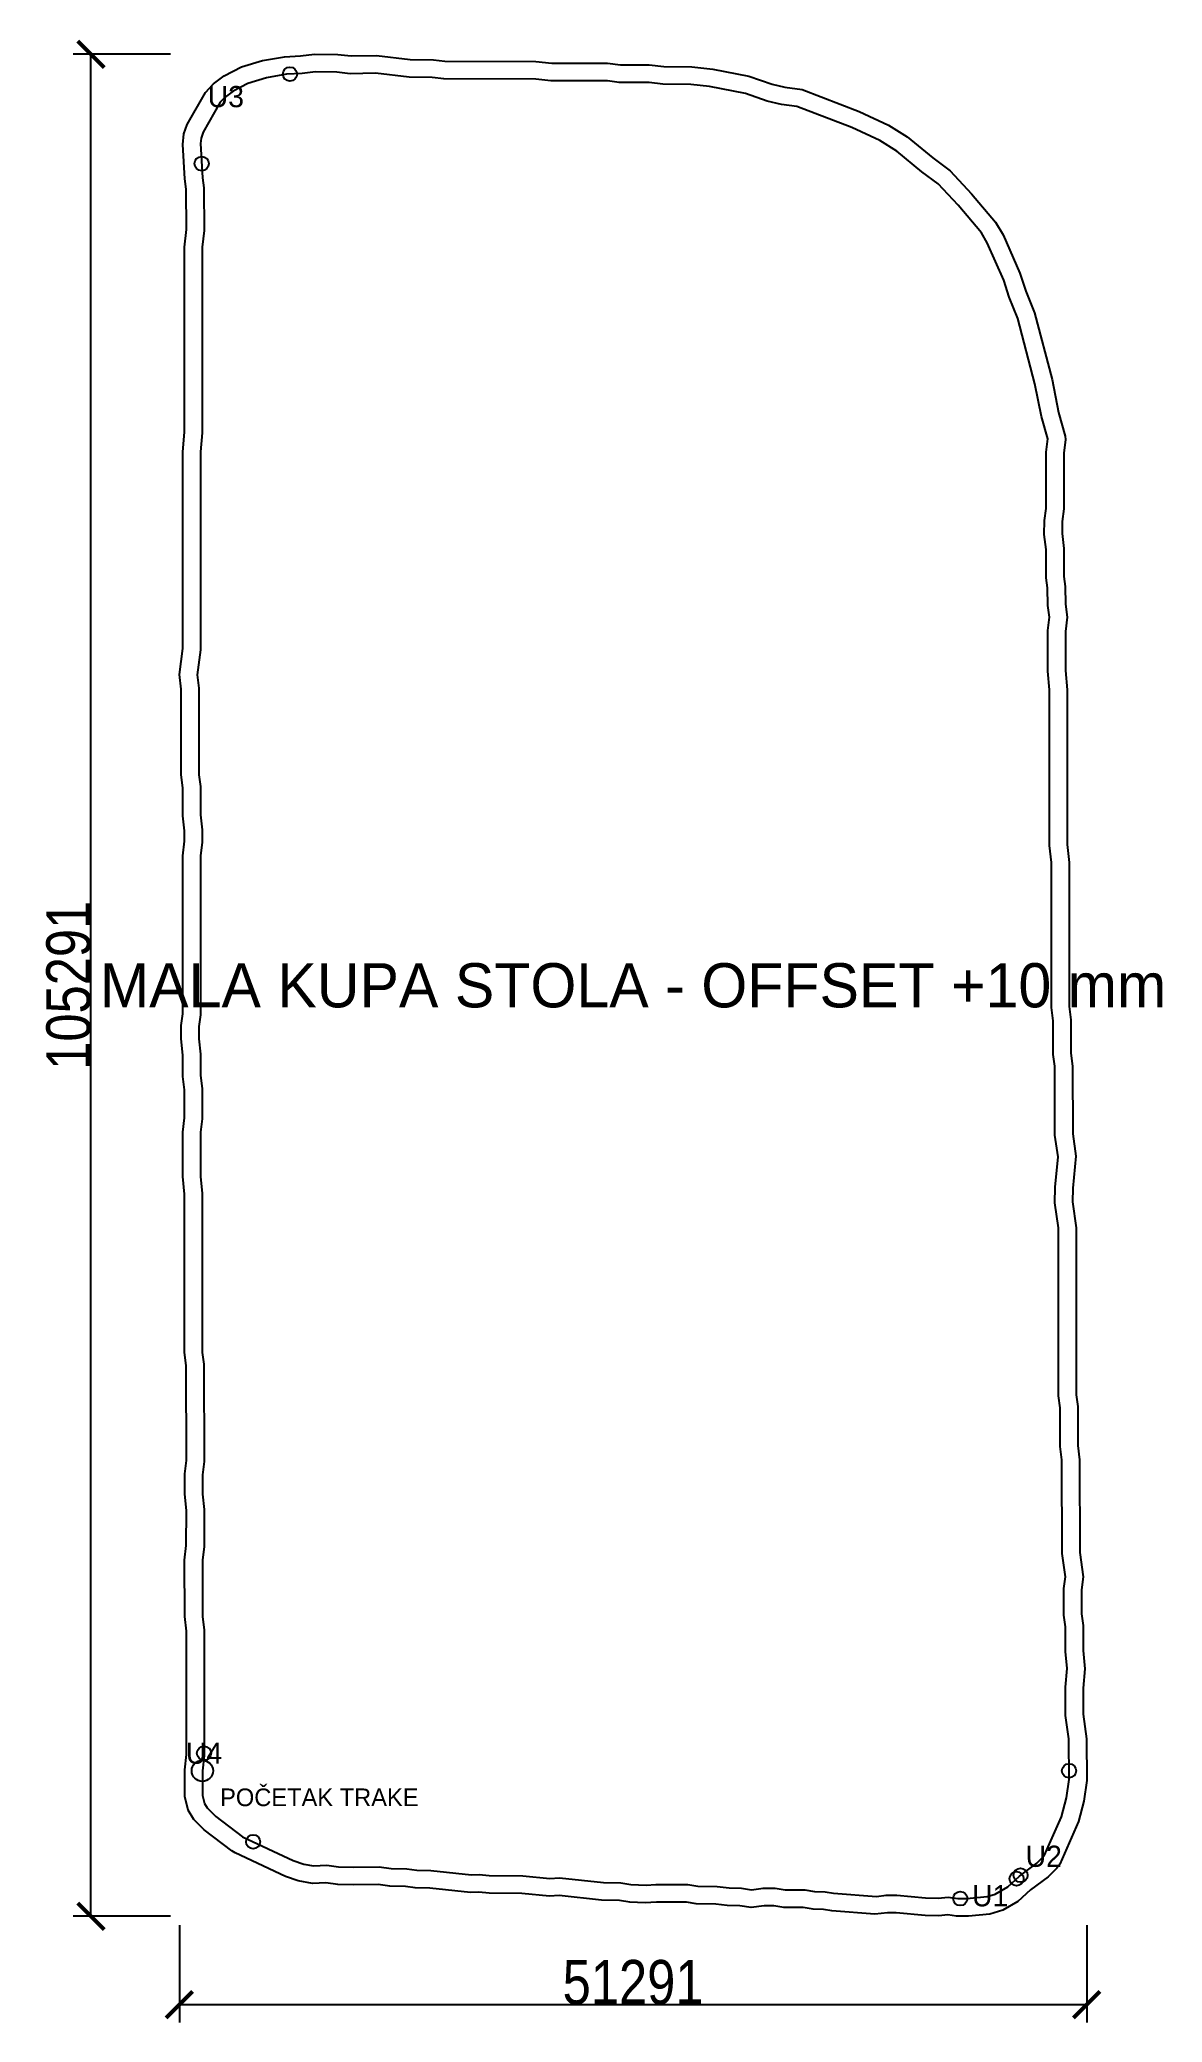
# Model space of a CAD drawing. Header units: millimetres. Extents: x -89 to 3515, y -4425 to 1405.
# Drawn here: x -89 to 546, y -1847 to -726 of the extents above; entities that cross this region are included whole.
import ezdxf
from ezdxf.enums import TextEntityAlignment as Align

# ---------------------------------------------------------------- set-up
doc = ezdxf.new("R2010")
doc.units = ezdxf.units.MM
for name, color, linetype in [('KOTE', 8, 'Continuous'), ('MALA KUPA STOLA KONTURA', 8, 'Continuous'), ('MALA KUPA STOLA OFFSET', 3, 'Continuous'), ('MALA KUPA STOLA TRAKA', 3, 'Continuous')]:
    doc.layers.add(name, color=color, linetype=linetype)
doc.styles.add('OpenSansCondensed-Light', font='OpenSansCondensed-Light.ttf')
doc.dimstyles.new('EZDXF', dxfattribs={"dimtxt": 0.25, "dimasz": 0.175, "dimexe": 0.375, "dimexo": 0.125, "dimgap": 0.1, "dimtad": 1, "dimlfac": 100, "dimzin": 12, "dimdsep": 46, "dimtxsty": 'OpenSansCondensed-Light', "dimblk": 'ARCHTICK', "dimcen": 2.5, "dimazin": 3, "dimtfac": 0.5, "dimtmove": 2, "dimatfit": 3})

msp = doc.modelspace()

# ---------------------------------------------------------------- texts
at = {"layer": 'MALA KUPA STOLA OFFSET'}
msp.add_text('MALA KUPA STOLA - OFFSET +10 mm', height=25, dxfattribs=at).set_placement((246.454, -1260.45), align=Align.MIDDLE_CENTER)
at = {"layer": 'MALA KUPA STOLA TRAKA'}
for s, p in [('U3', (16.251, -757.903)), ('U4', (3.932, -1694.707)), ('U2', (478.627, -1752.984)), ('U1', (448.319, -1775.306))]:
    msp.add_text(s, height=12, dxfattribs=at).set_placement(p, align=Align.MIDDLE_CENTER)
msp.add_text('POČETAK TRAKE', height=10, dxfattribs=at).set_placement((12.987, -1724.656))

# ---------------------------------------------------------------- blocks, each defined once
blk = doc.blocks.new('_ARCHTICK')
at = {"color": 0, "linetype": 'BYBLOCK', "const_width": 0.15}
blk.add_lwpolyline([(-0.5, -0.5), (0.5, 0.5)], dxfattribs=at)

# ---------------------------------------------------------------- dimensions: what is measured, and where the dimension line sits
at = {"layer": 'KOTE'}
msp.add_linear_dim(base=(-60, -1786.905), p1=(-10, -1786.905), p2=(-10, -733.995), angle=90, dimstyle='EZDXF', override={"dimtxt": 25, "dimasz": 15, "dimexe": 10, "dimexo": 5, "dimdec": 0}, dxfattribs=at).render()
msp.add_linear_dim(base=(-10, -1836.905), p1=(-10, -1786.905), p2=(502.907, -1786.905), dimstyle='EZDXF', override={"dimtxt": 25, "dimasz": 15, "dimexe": 10, "dimexo": 5, "dimdec": 0}, dxfattribs=at).render()

# ---------------------------------------------------------------- linework, layer by layer
at = {"layer": 'MALA KUPA STOLA KONTURA'}
msp.add_lwpolyline([(2.987, -1704.656), (3.095, -1718.567), (4.202, -1723.108), (5.617, -1725.522), (10.505, -1730.439), (25.707, -1742.021), (54.21, -1755.288), (60.337, -1757.395), (65.788, -1758.384), (73.264, -1757.987), (79.895, -1758.874), (88.517, -1759.211), (103.012, -1759.005), (109.634, -1759.917), (118.583, -1760.038), (124.227, -1760.896), (132.148, -1761.087), (155.061, -1763.535), (159.532, -1763.257), (165.136, -1763.941), (184.106, -1764.011), (199.366, -1765.533), (204.819, -1765.186), (229.688, -1767.845), (239.607, -1768.039), (245.252, -1768.897), (253.892, -1769.408), (259.403, -1768.989), (277.368, -1769.028), (283.012, -1769.886), (293.929, -1770.038), (300.794, -1770.879), (307.703, -1771.043), (313.34, -1771.883), (319.942, -1771.056), (326.871, -1771.051), (332.515, -1771.909), (343.464, -1772.032), (349.108, -1772.89), (355.033, -1773.071), (359.711, -1773.848), (383.999, -1775.795), (389.611, -1775.021), (395.579, -1774.992), (411.779, -1776.574), (418.889, -1776.696), (424.498, -1776.053), (430.134, -1776.892), (435.097, -1776.955), (446.616, -1775.796), (451.084, -1774.511), (458.332, -1770.283), (464.823, -1764.227), (474.795, -1756.917), (478.882, -1752.722), (488.669, -1730.777), (491.537, -1719.965), (492.928, -1709.542), (492.877, -1686.569), (490.954, -1673.366), (490.957, -1657.384), (491.933, -1646.79), (490.98, -1637.185), (490.861, -1623.235), (489.958, -1616.609), (489.988, -1601.642), (490.87, -1595.032), (488.963, -1581.851), (488.923, -1528.87), (487.985, -1521.258), (487.864, -1499.309), (486.96, -1492.684), (486.919, -1397.705), (484.957, -1383.518), (484.993, -1374.552), (486.849, -1357.376), (484.979, -1345.167), (484.908, -1306.198), (484.002, -1299.574), (483.88, -1280.625), (482.945, -1273.013), (482.926, -1191.023), (481.94, -1181.432), (481.928, -1093.44), (480.936, -1082.852), (480.972, -1059.869), (481.893, -1052.271), (481.006, -1045.653), (480.813, -1035.733), (479.973, -1030.081), (479.906, -1014.109), (478.94, -1005.51), (478.994, -997.537), (479.905, -990.915), (479.968, -958.942), (480.845, -951.364), (477.289, -938.853), (473.664, -920.355), (463.907, -883.398), (459.106, -871.388), (455.982, -861.682), (446.688, -840.532), (443.439, -834.879), (430.233, -819.349), (418.891, -807.147), (409.709, -800.421), (395.518, -788.812), (386.003, -782.813), (370.068, -775.417), (339.037, -763.424), (330.44, -762.452), (322.292, -760.396), (310.059, -756.129), (289.711, -752.144), (279.179, -751.016), (263.209, -750.943), (255.603, -749.993), (238.635, -749.917), (232.013, -749.005), (200.042, -748.939), (191.442, -747.974), (139.455, -747.947), (132.827, -747.049), (119.9, -746.874), (100.933, -744.731), (86.527, -744.949), (78.921, -743.999), (66.938, -743.977), (59.325, -744.911), (50.472, -745.266), (39.315, -747.3), (28.635, -750.484), (20.403, -754.753), (15.839, -758.216), (13.096, -760.992), (3.445, -777.993), (2.249, -781.497), (1.957, -784.377), (3.018, -803.918), (3.876, -809.562), (3.928, -833.534), (2.942, -843.126), (2.931, -948.117), (1.939, -958.705), (1.927, -1070.697), (0, -1084.874), (0.913, -1092.465), (0.955, -1141.446), (1.853, -1148.073), (1.97, -1164.025), (2.93, -1172.627), (2.866, -1179.596), (1.942, -1187.213), (1.919, -1277.2), (1.042, -1283.837), (0.936, -1290.791), (1.869, -1299.404), (1.991, -1311.353), (2.925, -1318.966), (2.904, -1335.949), (1.954, -1343.555), (1.941, -1368.544), (2.926, -1378.135), (2.947, -1468.123), (3.817, -1474.763), (3.927, -1529.709), (3.004, -1537.326), (2.986, -1548.275), (3.932, -1556.883), (3.905, -1577.87), (2.955, -1585.476), (2.996, -1617.44), (3.926, -1625.055), (3.932, -1696.048)], close=True, dxfattribs=at)
at = {"layer": 'MALA KUPA STOLA OFFSET'}
msp.add_lwpolyline([(57.085, -1766.852), (49.99, -1764.354), (21.487, -1751.087), (19.646, -1749.975), (3.913, -1737.959), (-1.905, -1732.112), (-5.068, -1726.86), (-6.883, -1719.222), (-7, -1704.148), (-6.068, -1695.501), (-6.074, -1625.664), (-7.004, -1617.453), (-7.045, -1585.488), (-6.094, -1577.241), (-6.069, -1557.425), (-7.014, -1548.26), (-6.978, -1536.715), (-6.074, -1529.115), (-6.182, -1475.424), (-7.053, -1468.125), (-7.073, -1378.649), (-8.059, -1368.538), (-8.046, -1343.55), (-7.095, -1335.321), (-7.075, -1319.571), (-7.987, -1312.014), (-8.126, -1299.995), (-9.063, -1290.639), (-8.931, -1283.104), (-8.08, -1276.541), (-8.058, -1187.21), (-7.129, -1178.946), (-7.075, -1173.137), (-8.013, -1164.616), (-8.142, -1148.784), (-9.045, -1141.454), (-9.086, -1093.068), (-10, -1084.797), (-8.073, -1070.019), (-8.061, -958.704), (-7.069, -947.649), (-7.058, -843.124), (-6.073, -833.032), (-6.122, -810.329), (-6.967, -804.459), (-8.028, -784.919), (-7.433, -778.996), (-5.543, -773.609), (4.743, -755.495), (9.243, -750.699), (15.303, -746.152), (25.181, -741.1), (36.987, -737.575), (49.372, -735.327), (58.515, -734.935), (66.337, -733.995), (79.551, -734.019), (87.074, -734.939), (101.42, -734.743), (120.531, -736.882), (133.568, -737.077), (140.132, -737.948), (191.447, -737.974), (200.611, -738.941), (232.034, -739.005), (239.343, -739.92), (255.648, -739.993), (263.854, -740.946), (279.735, -741.031), (291.633, -742.331), (311.981, -746.316), (325.167, -750.808), (332.233, -752.591), (342.037, -753.884), (374.278, -766.346), (390.785, -774.03), (401.362, -780.697), (415.834, -792.512), (425.77, -799.889), (437.851, -812.871), (451.438, -828.877), (455.614, -836.023), (465.137, -857.659), (468.519, -867.995), (473.402, -880.26), (483.333, -917.803), (487.022, -936.52), (490.739, -949.908), (490.833, -951.863), (489.966, -959.529), (489.905, -990.934), (488.989, -998.255), (488.944, -1004.983), (489.889, -1013.529), (489.97, -1029.322), (490.778, -1034.9), (490.993, -1044.888), (491.893, -1052.208), (490.971, -1060.48), (490.937, -1082.392), (491.928, -1093.439), (491.94, -1180.919), (492.926, -1191.021), (492.944, -1272.399), (493.859, -1279.982), (493.998, -1298.861), (494.908, -1306.18), (494.978, -1344.397), (496.847, -1357.155), (494.991, -1375.111), (494.959, -1382.85), (496.919, -1397.7), (496.959, -1492.003), (497.84, -1498.604), (497.982, -1520.617), (498.923, -1528.862), (498.962, -1581.128), (500.87, -1594.977), (499.986, -1602.316), (499.96, -1615.941), (500.835, -1622.516), (500.976, -1636.647), (501.929, -1647.072), (500.957, -1657.845), (500.954, -1672.643), (502.877, -1686.547), (502.907, -1710.193), (501.346, -1721.912), (498.335, -1733.341), (487.705, -1757.429), (486.044, -1759.701), (481.144, -1764.643), (471.213, -1771.942), (463.997, -1778.524), (455.577, -1783.445), (448.211, -1785.668), (436.098, -1786.905), (429.332, -1786.859), (424.329, -1786.138), (419.374, -1786.685), (411.607, -1786.573), (395.116, -1784.995), (390.321, -1785.018), (383.2, -1785.763), (358.912, -1783.816), (354.057, -1783.046), (348.203, -1782.849), (342.652, -1782.024), (331.706, -1781.877), (326.119, -1781.052), (320.569, -1781.056), (313.223, -1781.882), (306.845, -1781.026), (299.578, -1780.805), (293.249, -1780.03), (282.189, -1779.852), (276.601, -1779.026), (259.771, -1778.99), (253.302, -1779.391), (244.662, -1778.88), (238.754, -1778.024), (228.625, -1777.788), (204.603, -1775.22), (199.187, -1775.531), (183.591, -1774.009), (165.099, -1773.941), (159.234, -1773.295), (154.559, -1773.523), (131.495, -1771.074), (123.353, -1770.858), (117.76, -1770.028), (108.882, -1769.889), (102.397, -1769.015), (88.659, -1769.21), (79.504, -1768.866), (72.863, -1768.023), (65.157, -1768.364)], close=True, dxfattribs=at)
at = {"layer": 'MALA KUPA STOLA TRAKA'}
for centre, radius in [((52.5, -745.185), 4), ((2.577, -795.794), 4), ((3.932, -1694.707), 4), ((2.987, -1704.656), 6), ((492.917, -1704.638), 4), ((31.665, -1744.794), 4), ((465.513, -1763.722), 4), ((463.255, -1765.691), 4), ((431.447, -1776.908), 4)]:
    msp.add_circle(centre, radius, dxfattribs=at)

msp.set_redraw_order([(e.dxf.handle, doc.entitydb.next_handle()) for e in msp.query("TEXT MTEXT ATTDEF DIMENSION ARC_DIMENSION")])  # texts and dimensions are drawn at this point

doc.saveas('drawing.dxf')
